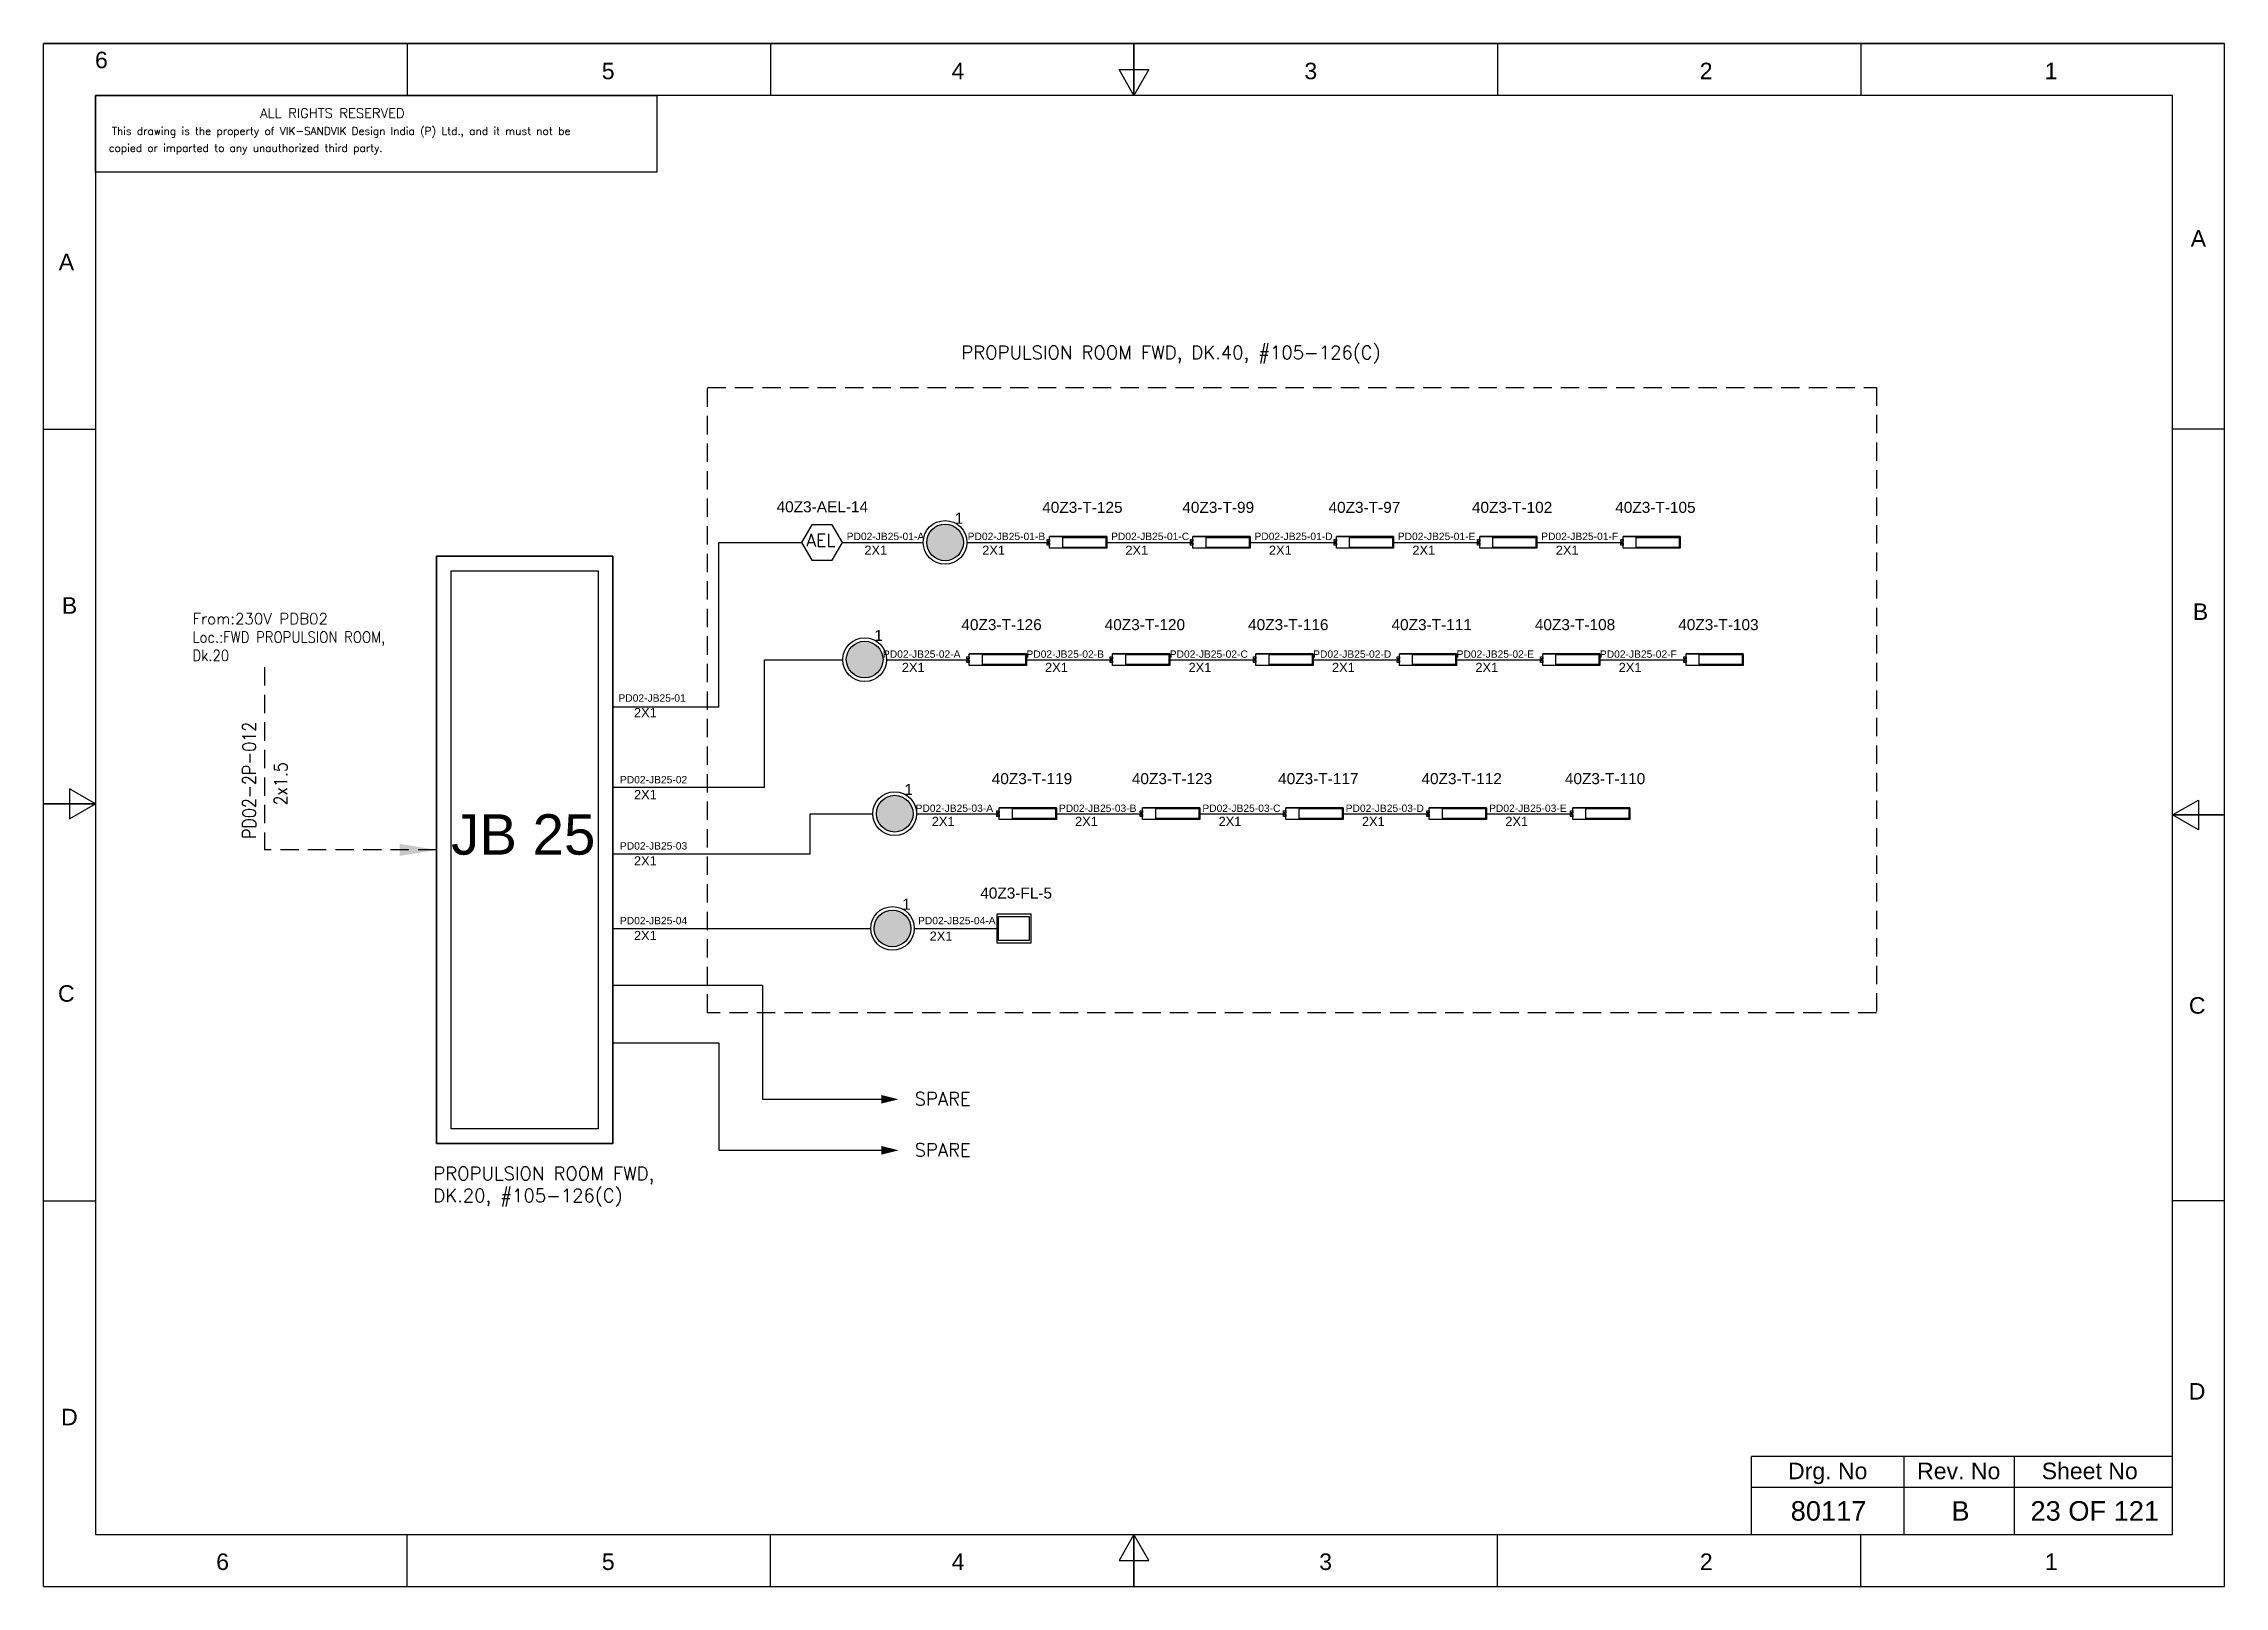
# Model space of a CAD drawing. Header units: inches. Extents: x -3311 to 1429, y -713 to 2436.
# Drawn here: x -453.9 to -156.9, y 1612.5 to 1822.6 of the extents above; entities that cross this region are included whole.
import ezdxf
from ezdxf.enums import TextEntityAlignment as Align

# ---------------------------------------------------------------- set-up
doc = ezdxf.new("R2010")
doc.units = ezdxf.units.IN
doc.linetypes.add('HIDDEN', pattern=[0.375, 0.25, -0.125])
doc.linetypes.add('SOLID', pattern=[0])
for name, color, linetype, lineweight in [('ELEC_TXT-025', 1, 'Continuous', 25), ('HEL-025', 1, 'Continuous', 25), ('HEL-035', 2, 'Continuous', 35)]:
    doc.layers.add(name, color=color, linetype=linetype, lineweight=lineweight)
doc.layers.add('LINE', color=3, linetype='SOLID')
doc.styles.add('_NORMAL', font='arial.ttf')
doc.styles.add('ROMANS', font='simplex.shx', dxfattribs={"width": 0.88})
doc.styles.get("Standard").update_dxf_attribs({"font": 'arial.ttf'})
doc.dimstyles.get("Standard").update_dxf_attribs({"dimtxt": 0.18, "dimasz": 0.18, "dimexe": 0.18, "dimexo": 0.0625, "dimgap": 0.09, "dimtad": 0, "dimtih": 1, "dimtoh": 1, "dimdec": 4, "dimzin": 0, "dimdsep": 46, "dimtxsty": 'Standard', "dimcen": 0.09, "dimadec": 0, "dimazin": 0, "dimtfac": 1, "dimtdec": 4, "dimtofl": 0, "dimtmove": 0, "dimatfit": 3, "dimfxl": 1, "dimtolj": 1, "dimtzin": 0, "dimarcsym": 0})

msp = doc.modelspace()

# ---------------------------------------------------------------- texts
at = {"color": 7}
for s, height, p in [('PD02-JB25-01-A', 1, (-344.57, 1754.96)), ('PD02-JB25-01-B', 1, (-328.09, 1754.96)), ('PD02-JB25-01-C', 1, (-308.56, 1754.96, -0.03)), ('PD02-JB25-01-D', 1, (-289.03, 1754.96, -0.05)), ('PD02-JB25-01-E', 1, (-269.51, 1754.96, -0.08)), ('PD02-JB25-01-F', 1, (-249.98, 1754.96, -0.11)), ('2X1', 1.25, (-342.16, 1752.95)), ('2X1', 1.25, (-326.11, 1752.95)), ('2X1', 1.25, (-306.61, 1752.95, -0.03)), ('2X1', 1.25, (-287.06, 1752.95, -0.05)), ('2X1', 1.25, (-267.53, 1752.95, -0.08)), ('2X1', 1.25, (-248, 1752.95, -0.11)), ('PD02-JB25-02-A', 1, (-339.63, 1738.93, -0.02)), ('2X1', 1.25, (-337.06, 1736.99, -0.02)), ('PD02-JB25-02-B', 1, (-320.09, 1738.93, -0.05)), ('2X1', 1.25, (-317.56, 1736.99, -0.05)), ('PD02-JB25-02-C', 1, (-300.57, 1738.93, -0.08)), ('2X1', 1.25, (-298.01, 1736.99, -0.08)), ('PD02-JB25-02-D', 1, (-281.04, 1738.93, -0.1)), ('2X1', 1.25, (-278.48, 1736.99, -0.1)), ('PD02-JB25-02-E', 1, (-261.51, 1738.93, -0.13)), ('2X1', 1.25, (-258.95, 1736.99, -0.13)), ('PD02-JB25-02-F', 1, (-241.99, 1738.93, -0.16)), ('2X1', 1.25, (-239.43, 1736.99, -0.16)), ('PD02-JB25-01', 1, (-375.65, 1732.95)), ('2X1', 1.25, (-373.54, 1730.84)), ('PD02-JB25-02', 1, (-375.45, 1721.83)), ('2X1', 1.25, (-373.54, 1719.67)), ('PD02-JB25-03-A', 1, (-335.19, 1717.94)), ('2X1', 1.25, (-332.98, 1716.02)), ('PD02-JB25-03-B', 1, (-315.66, 1717.94, -0.03)), ('2X1', 1.25, (-313.47, 1716.02, -0.03)), ('PD02-JB25-03-C', 1, (-296.13, 1717.94, -0.05)), ('2X1', 1.25, (-293.92, 1716.02, -0.05)), ('PD02-JB25-03-D', 1, (-276.61, 1717.94, -0.08)), ('2X1', 1.25, (-274.4, 1716.02, -0.08)), ('PD02-JB25-03-E', 1, (-257.08, 1717.94, -0.11)), ('2X1', 1.25, (-254.87, 1716.02, -0.11)), ('PD02-JB25-03', 1, (-375.45, 1712.81)), ('2X1', 1.25, (-373.54, 1710.65)), ('PD02-JB25-04', 1, (-375.45, 1702.64)), ('PD02-JB25-04-A', 1, (-334.85, 1702.64)), ('2X1', 1.25, (-373.54, 1700.48)), ('2X1', 1.25, (-333.27, 1700.4))]:
    msp.add_text(s, height=height, dxfattribs=at).set_placement(p)
at = {"color": 7, "lineweight": 30}
msp.add_text('JB 25 ', height=5.5, dxfattribs=at).set_placement((-387.55, 1714.87), align=Align.MIDDLE_CENTER)
at = {"color": 7}
for s, height, p in [('Drg. No', 2.246, (-210.96, 1628.2)), ('Rev. No', 2.246, (-193.12, 1628.2)), ('Sheet No', 2.246, (-175.28, 1628.2)), ('80117', 2.653, (-210.85, 1622.76)), ('B', 2.65, (-192.88, 1622.76)), ('23 OF 121', 2.653, (-174.59, 1622.76))]:
    msp.add_text(s, height=height, dxfattribs=at).set_placement(p, align=Align.MIDDLE_CENTER)
at = {"color": 7, "char_height": 1.8, "attachment_point": 1, "style": '_NORMAL'}
for s, insert, width in [('{\\Fromans|c0;\\C2;PROPULSION ROOM FWD, DK.40, #105-126(C)}', (-328.95, 1781.41), 74.1776), ('{\\Fromans|c0;\\C2;SPARE}', (-335.31, 1679.76), 8.1658), ('{\\Fromans|c0;\\C2;SPARE}', (-335.31, 1672.81), 8.1658), ('{\\Fromans|c0;\\C2;PROPULSION ROOM FWD, \\PDK.20, #105-126(C)}', (-400.86, 1669.6), 74.1776)]:
    msp.add_mtext(s, dxfattribs=dict(at, insert=insert, width=width))
at = {"color": 7, "insert": (-433.66, 1744.99), "char_height": 1.5, "width": 36.8884, "attachment_point": 1}
msp.add_mtext('{\\Fromans|c0;\\C2;From:230V PDB02\\P\\Fsimplex|c0;\\W0.88;Loc.:FWD PROPULSION ROOM,      \\PDk.20}', dxfattribs=at)
at = {"color": 7, "insert": (-426.83, 1714.26), "char_height": 1.8, "width": 17.1296, "attachment_point": 1, "rotation": 90, "style": '_NORMAL'}
msp.add_mtext('{\\Fromans|c0;\\W0.88;PD02-2P-012}', dxfattribs=at)
at = {"color": 7, "insert": (-422.55, 1718.82), "char_height": 1.8, "attachment_point": 1, "rotation": 90, "style": '_NORMAL'}
msp.add_mtext('{\\Fsimplex|c0;\\W0.88;2x1.5}', dxfattribs=at)

# ---------------------------------------------------------------- blocks, each defined once
blk = doc.blocks.new('fr')
at = {"color": 7, "linetype": 'Continuous'}
for p, q in [((33763.99, 4500.4), (33466.99, 4500.4)), ((33466.99, 4500.4), (33763.99, 4500.4)), ((33466.99, 4290.33), (33466.99, 4500.4)), ((33516.49, 4500.4), (33516.49, 4493.33)), ((33565.99, 4500.4), (33565.99, 4493.33)), ((33615.49, 4500.4), (33615.49, 4493.33)), ((33615.49, 4493.33), (33615.49, 4500.4)), ((33615.49, 4500.4), (33615.49, 4493.33)), ((33664.99, 4500.4), (33664.99, 4493.33)), ((33714.49, 4500.4), (33714.49, 4493.33)), ((33763.99, 4290.33), (33763.99, 4500.4)), ((33763.99, 4290.33), (33763.99, 4500.4)), ((33615.49, 4493.33), (33613.45, 4496.87)), ((33613.45, 4496.87), (33617.53, 4496.87)), ((33617.53, 4496.87), (33615.49, 4493.33)), ((33756.92, 4493.33), (33474.06, 4493.33)), ((33474.06, 4493.33), (33474.06, 4297.41)), ((33756.92, 4297.41), (33756.92, 4493.33)), ((33466.99, 4447.89), (33474.06, 4447.89)), ((33763.99, 4447.89), (33756.92, 4447.89)), ((33474.06, 4396.87), (33470.53, 4398.91)), ((33470.53, 4398.91), (33470.53, 4394.83)), ((33466.99, 4396.87), (33474.06, 4396.87)), ((33474.06, 4396.87), (33466.99, 4396.87)), ((33466.99, 4396.87), (33474.06, 4396.87)), ((33470.53, 4394.83), (33474.06, 4396.87)), ((33756.92, 4395.37), (33760.45, 4397.41)), ((33760.45, 4397.41), (33760.45, 4393.33)), ((33763.99, 4395.37), (33756.92, 4395.37)), ((33760.45, 4393.33), (33756.92, 4395.37)), ((33756.92, 4395.37), (33763.99, 4395.37)), ((33763.99, 4395.37), (33756.92, 4395.37)), ((33466.99, 4342.85), (33474.06, 4342.85)), ((33763.99, 4342.85), (33756.92, 4342.85)), ((33474.06, 4297.41), (33756.92, 4297.41)), ((33516.49, 4290.33), (33516.49, 4297.41)), ((33565.99, 4290.33), (33565.99, 4297.41)), ((33615.49, 4297.41), (33613.45, 4293.87)), ((33615.49, 4290.33), (33615.49, 4297.41)), ((33617.53, 4293.87), (33615.49, 4297.41)), ((33615.49, 4297.41), (33615.49, 4290.33)), ((33615.49, 4290.33), (33615.49, 4297.41)), ((33664.99, 4290.33), (33664.99, 4297.41)), ((33714.49, 4290.33), (33714.49, 4297.41)), ((33613.45, 4293.87), (33617.53, 4293.87)), ((33466.99, 4290.33), (33763.99, 4290.33)), ((33466.99, 4290.33), (33763.99, 4290.33))]:
    blk.add_line(p, q, dxfattribs=at)
at = {"color": 7, "style": '_NORMAL'}
for s, p in [('6', (33474.86, 4498.18)), ('5', (33543.88, 4496.68)), ('4', (33591.52, 4496.68)), ('3', (33639.57, 4496.68)), ('2', (33693.41, 4496.68)), ('1', (33740.39, 4496.68)), ('A', (33760.45, 4473.88)), ('A', (33470.1, 4470.68)), ('B', (33470.52, 4423.9)), ('B', (33760.74, 4423.06)), ('C', (33470.08, 4371.07)), ('C', (33760.29, 4369.44)), ('D', (33760.27, 4316.89)), ('D', (33470.51, 4313.39)), ('6', (33491.37, 4293.69)), ('5', (33543.89, 4293.69)), ('4', (33591.53, 4293.69)), ('3', (33641.59, 4293.69)), ('2', (33693.43, 4293.69)), ('1', (33740.41, 4293.69))]:
    blk.add_text(s, height=2.25, dxfattribs=at).set_placement(p, align=Align.MIDDLE_CENTER)
blk = doc.blocks.new('A$C4BAD7D21')
at = {"layer": 'HEL-025'}
blk.add_lwpolyline([(-34000, 0), (-34000, 2086), (-18714, 2086), (-18714, 0)], close=True, dxfattribs=at)
at = {"layer": 'HEL-025', "style": 'ROMANS'}
for s, p in [('This drawing is the property of VIK-SANDVIK Design India (P) Ltd., and it must not be', (-33558, 1016)), (' copied or imparted to any unauthorized third party.', (-33785, 550))]:
    blk.add_text(s, height=210, dxfattribs=at).set_placement(p)
at = {"layer": 'HEL-035', "style": 'ROMANS'}
blk.add_text('     ALL RIGHTS RESERVED', height=262.5, dxfattribs=at).set_placement((-30497, 1476))
blk = doc.blocks.new('13')
for points in [[(436.88, 1959.44), (441.46, 1959.44), (441.46, 1955.44), (436.88, 1955.44)], [(437.07, 1959.08), (441.26, 1959.08), (441.26, 1955.8), (437.07, 1955.8)]]:
    blk.add_lwpolyline(points, close=True)
blk = doc.blocks.new('LED FLOOD LIGHT 100W')
blk.add_blockref('13', (5123.55, -712.19))
blk.add_attdef('TAG_NO', (5558.98, 1249.67), '', height=1.5)
blk = doc.blocks.new('2A')
at = {"color": 7, "lineweight": -3, "ltscale": 2.5}
blk.add_line((790.02, 1997.62, -0.03), (782.23, 1997.62, -0.03), dxfattribs=at)
at = {"color": 7, "lineweight": -3, "ltscale": 2.5, "elevation": -0.03}
for points in [[(781.91, 1997.21), (782.23, 1997.21), (782.23, 1996.94), (781.91, 1996.94)], [(781.91, 1996.7), (782.23, 1996.7), (782.23, 1996.44), (781.91, 1996.44)], [(782.23, 1997.62), (790.02, 1997.62), (790.02, 1996.02), (782.23, 1996.02)], [(784.03, 1997.5), (789.88, 1997.5), (789.88, 1996.14), (784.03, 1996.14)]]:
    blk.add_lwpolyline(points, close=True, dxfattribs=at)
blk = doc.blocks.new('LED TUBE LIGHT 30W')
blk.add_blockref('2A', (179.91, -357.89))
blk.add_attdef('TAG_NO.', (962.52, 1642.97), '', height=1.5)
blk = doc.blocks.new('AEL')
at = {"color": 4}
blk.add_lwpolyline([(989.98, -190.09), (992.75, -190.09), (994.14, -187.69), (992.75, -185.28), (989.98, -185.28), (988.59, -187.69)], close=True, dxfattribs=at)
at = {"color": 4, "style": 'ROMANS'}
blk.add_text('AEL', height=1.725, dxfattribs=at).set_placement((989.2, -188.27))
blk = doc.blocks.new('AEL_L')
blk.add_blockref('AEL', (0, 0))
blk.add_attdef('TAG_NO', (986.55, -183.59), '', height=1.5)
blk = doc.blocks.new('FIXED_KEY_SWITCH')
h = blk.add_hatch(color=1)
h.dxf.hatch_style = 1
edge = h.paths.add_edge_path()
edge.add_arc((848.13, 1737.46), 2.5, 0, 360)
at = {"color": 1}
blk.add_circle((848.13, 1737.46), 2.5, dxfattribs=at)
at = {"color": 7, "insert": (849.44, 1741.5), "char_height": 1.5, "attachment_point": 1, "style": '_NORMAL'}
blk.add_mtext_dynamic_manual_height_columns('1', width=1.5, gutter_width=7.5, heights=[0], dxfattribs=at)
blk = doc.blocks.new('SWT')
blk.add_blockref('FIXED_KEY_SWITCH', (0, 0))
blk.add_attdef('TAG_NO', (844.55, 1741.11), '', height=1.5)

# ---------------------------------------------------------------- linework, layer by layer
for p, q in [((-361.96, 1732.27), (-361.96, 1754.64)), ((-356.04, 1694.28), (-376.43, 1694.28))]:
    msp.add_line(p, q)
at = {"color": 7, "linetype": 'Continuous'}
for p, q in [((-164.01, 1630.15), (-221.33, 1630.15)), ((-221.33, 1619.56), (-221.33, 1630.15)), ((-200.56, 1619.56), (-200.56, 1630.15)), ((-185.54, 1619.56), (-185.54, 1630.15)), ((-221.33, 1625.97), (-164.01, 1625.97))]:
    msp.add_line(p, q, dxfattribs=at)
at = {"linetype": 'HIDDEN', "ltscale": 10}
msp.add_lwpolyline([(-363.54, 1775.74), (-204.3, 1775.74), (-204.3, 1690.6), (-363.54, 1690.6)], close=True, dxfattribs=at)
msp.add_lwpolyline([(-423.84, 1737.64), (-423.84, 1712.77)], dxfattribs=at)
for points in [[(-339.86, 1678.81, 1.18, 0, 0), (-337.5, 1678.81, 0, 0, 0)], [(-339.86, 1671.86, 1.18, 0, 0), (-337.5, 1671.86, 0, 0, 0)]]:
    msp.add_lwpolyline(points, format="xyseb")
at = {"layer": 'LINE', "color": 0}
for p, q in [((-400.44, 1752.77), (-400.44, 1672.77)), ((-376.43, 1752.77), (-400.44, 1752.77)), ((-376.43, 1672.77), (-376.43, 1752.77)), ((-361.96, 1754.64), (-350.7, 1754.64)), ((-345.15, 1754.64), (-334.14, 1754.64)), ((-328.2, 1754.64, 0), (-316.94, 1754.64, -0.03)), ((-309.14, 1754.64, -0.03), (-297.41, 1754.64, -0.05)), ((-289.62, 1754.64, -0.05), (-277.89, 1754.64, -0.08)), ((-270.09, 1754.64, -0.08), (-258.36, 1754.64, -0.11)), ((-250.56, 1754.64, -0.11), (-238.83, 1754.64, -0.14)), ((-355.75, 1721.27), (-355.75, 1738.67)), ((-355.75, 1738.67), (-345.1, 1738.67, -0.02)), ((-339.15, 1738.67, -0.02), (-327.89, 1738.67, -0.05)), ((-320.09, 1738.67, -0.05), (-308.37, 1738.67, -0.08)), ((-300.57, 1738.67, -0.08), (-288.84, 1738.67, -0.1)), ((-281.04, 1738.67, -0.1), (-269.31, 1738.67, -0.13)), ((-261.51, 1738.67, -0.13), (-249.79, 1738.67, -0.16)), ((-241.99, 1738.67, -0.16), (-230.26, 1738.67, -0.18)), ((-376.43, 1732.27), (-361.96, 1732.27)), ((-355.75, 1721.27), (-376.43, 1721.27)), ((-349.53, 1717.7), (-341.01, 1717.7)), ((-349.53, 1712.25), (-349.53, 1717.7)), ((-335.06, 1717.7, 0), (-323.81, 1717.7, -0.03)), ((-316.01, 1717.7, -0.03), (-304.28, 1717.7, -0.05)), ((-296.48, 1717.7, -0.05), (-284.75, 1717.7, -0.08)), ((-276.95, 1717.7, -0.08), (-265.23, 1717.7, -0.11)), ((-257.43, 1717.7, -0.11), (-245.7, 1717.7, -0.14)), ((-376.43, 1712.25), (-349.53, 1712.25)), ((-376.43, 1702.08), (-341.3, 1702.08)), ((-335.35, 1702.08, 0), (-324.1, 1702.08, -0.03)), ((-356.04, 1694.28), (-356.04, 1678.81)), ((-376.43, 1686.48), (-361.96, 1686.48)), ((-361.96, 1686.48), (-361.96, 1671.86)), ((-356.04, 1678.81), (-339.77, 1678.81)), ((-400.44, 1672.77), (-376.43, 1672.77)), ((-361.96, 1671.86), (-339.77, 1671.86))]:
    msp.add_line(p, q, dxfattribs=at)
for points in [[(-400.44, 1752.77), (-376.43, 1752.77), (-376.43, 1672.77), (-400.44, 1672.77)], [(-398.44, 1750.77), (-378.43, 1750.77), (-378.43, 1674.77), (-398.44, 1674.77)]]:
    msp.add_lwpolyline(points, close=True, dxfattribs=at)
for centre in [(-331.17, 1754.64), (-342.12, 1738.67, -0.02), (-338.03, 1717.7), (-338.33, 1702.08)]:
    msp.add_circle(centre, 2.97, dxfattribs=at)

# ---------------------------------------------------------------- block references
for name, p in [('fr', (-33920.93, -2677.85)), ('SWT', (-1179.3, 17.18)), ('SWT', (-1190.25, 1.22, -0.02)), ('SWT', (-1186.16, -19.76)), ('SWT', (-1186.46, -35.38))]:
    msp.add_blockref(name, p)
ref = msp.add_blockref('AEL_L', (-1339.29, 1942.33))
ref.add_attrib('TAG_NO', '40Z3-AEL-14', (-354.12, 1758.74), dxfattribs={"color": 4, "height": 1.5})
ref = msp.add_blockref('LED TUBE LIGHT 30W', (-1279.07, 115.71))
ref.add_attrib('TAG_NO.', '40Z3-T-125', (-317.94, 1758.66), dxfattribs={"height": 1.5})
ref = msp.add_blockref('LED TUBE LIGHT 30W', (-1259.55, 115.71, -0.03))
ref.add_attrib('TAG_NO.', '40Z3-T-99', (-298.86, 1758.66, -0.03), dxfattribs={"height": 1.5})
ref = msp.add_blockref('LED TUBE LIGHT 30W', (-1240.02, 115.71, -0.05))
ref.add_attrib('TAG_NO.', '40Z3-T-97', (-278.95, 1758.66, -0.05), dxfattribs={"height": 1.5})
ref = msp.add_blockref('LED TUBE LIGHT 30W', (-1220.49, 115.71, -0.08))
ref.add_attrib('TAG_NO.', '40Z3-T-102', (-259.42, 1758.66, -0.08), dxfattribs={"height": 1.5})
ref = msp.add_blockref('LED TUBE LIGHT 30W', (-1200.97, 115.71, -0.11))
ref.add_attrib('TAG_NO.', '40Z3-T-105', (-239.9, 1758.66, -0.11), dxfattribs={"height": 1.5})
ref = msp.add_blockref('LED TUBE LIGHT 30W', (-1290.02, 99.75, -0.02))
ref.add_attrib('TAG_NO.', '40Z3-T-126', (-328.95, 1742.69, -0.02), dxfattribs={"height": 1.5})
ref = msp.add_blockref('LED TUBE LIGHT 30W', (-1270.5, 99.75, -0.05))
ref.add_attrib('TAG_NO.', '40Z3-T-120', (-309.43, 1742.69, -0.05), dxfattribs={"height": 1.5})
ref = msp.add_blockref('LED TUBE LIGHT 30W', (-1250.97, 99.75, -0.08))
ref.add_attrib('TAG_NO.', '40Z3-T-116', (-289.9, 1742.69, -0.08), dxfattribs={"height": 1.5})
ref = msp.add_blockref('LED TUBE LIGHT 30W', (-1231.44, 99.75, -0.1))
ref.add_attrib('TAG_NO.', '40Z3-T-111', (-270.37, 1742.69, -0.1), dxfattribs={"height": 1.5})
ref = msp.add_blockref('LED TUBE LIGHT 30W', (-1211.92, 99.75, -0.13))
ref.add_attrib('TAG_NO.', '40Z3-T-108', (-250.85, 1742.69, -0.13), dxfattribs={"height": 1.5})
ref = msp.add_blockref('LED TUBE LIGHT 30W', (-1192.39, 99.75, -0.16))
ref.add_attrib('TAG_NO.', '40Z3-T-103', (-231.32, 1742.69, -0.16), dxfattribs={"height": 1.5})
ref = msp.add_blockref('LED TUBE LIGHT 30W', (-1285.94, 78.78))
ref.add_attrib('TAG_NO.', '40Z3-T-119', (-324.81, 1721.72), dxfattribs={"height": 1.5})
ref = msp.add_blockref('LED TUBE LIGHT 30W', (-1266.41, 78.78, -0.03))
ref.add_attrib('TAG_NO.', '40Z3-T-123', (-305.73, 1721.72, -0.03), dxfattribs={"height": 1.5})
ref = msp.add_blockref('LED TUBE LIGHT 30W', (-1246.88, 78.78, -0.05))
ref.add_attrib('TAG_NO.', '40Z3-T-117', (-285.81, 1721.72, -0.05), dxfattribs={"height": 1.5})
ref = msp.add_blockref('LED TUBE LIGHT 30W', (-1227.36, 78.78, -0.08))
ref.add_attrib('TAG_NO.', '40Z3-T-112', (-266.29, 1721.72, -0.08), dxfattribs={"height": 1.5})
ref = msp.add_blockref('LED TUBE LIGHT 30W', (-1207.83, 78.78, -0.11))
ref.add_attrib('TAG_NO.', '40Z3-T-110', (-246.76, 1721.72, -0.11), dxfattribs={"height": 1.5})
ref = msp.add_blockref('LED FLOOD LIGHT 100W', (-5884.52, 456.83, -0.03))
ref.add_attrib('TAG_NO', '40Z3-FL-5', (-326.38, 1706.14, -0.03), dxfattribs={"height": 1.5})
at = {"layer": 'ELEC_TXT-025', "color": 0, "xscale": 0.005, "yscale": 0.005, "zscale": 0.005}
msp.add_blockref('A$C4BAD7D21', (-276.87, 1805.05), dxfattribs=at)

msp.set_redraw_order([(e.dxf.handle, doc.entitydb.next_handle()) for e in msp.query("TEXT MTEXT ATTDEF DIMENSION ARC_DIMENSION")])  # texts and dimensions are drawn at this point

# ---------------------------------------------------------------- leaders
at = {"linetype": 'HIDDEN', "ltscale": 10}
msp.add_leader([(-400.44, 1712.77), (-423.84, 1712.77)], dimstyle='Standard', override={"dimasz": 5, "dimarcsym": 1}, dxfattribs=at)

doc.saveas('drawing.dxf')
